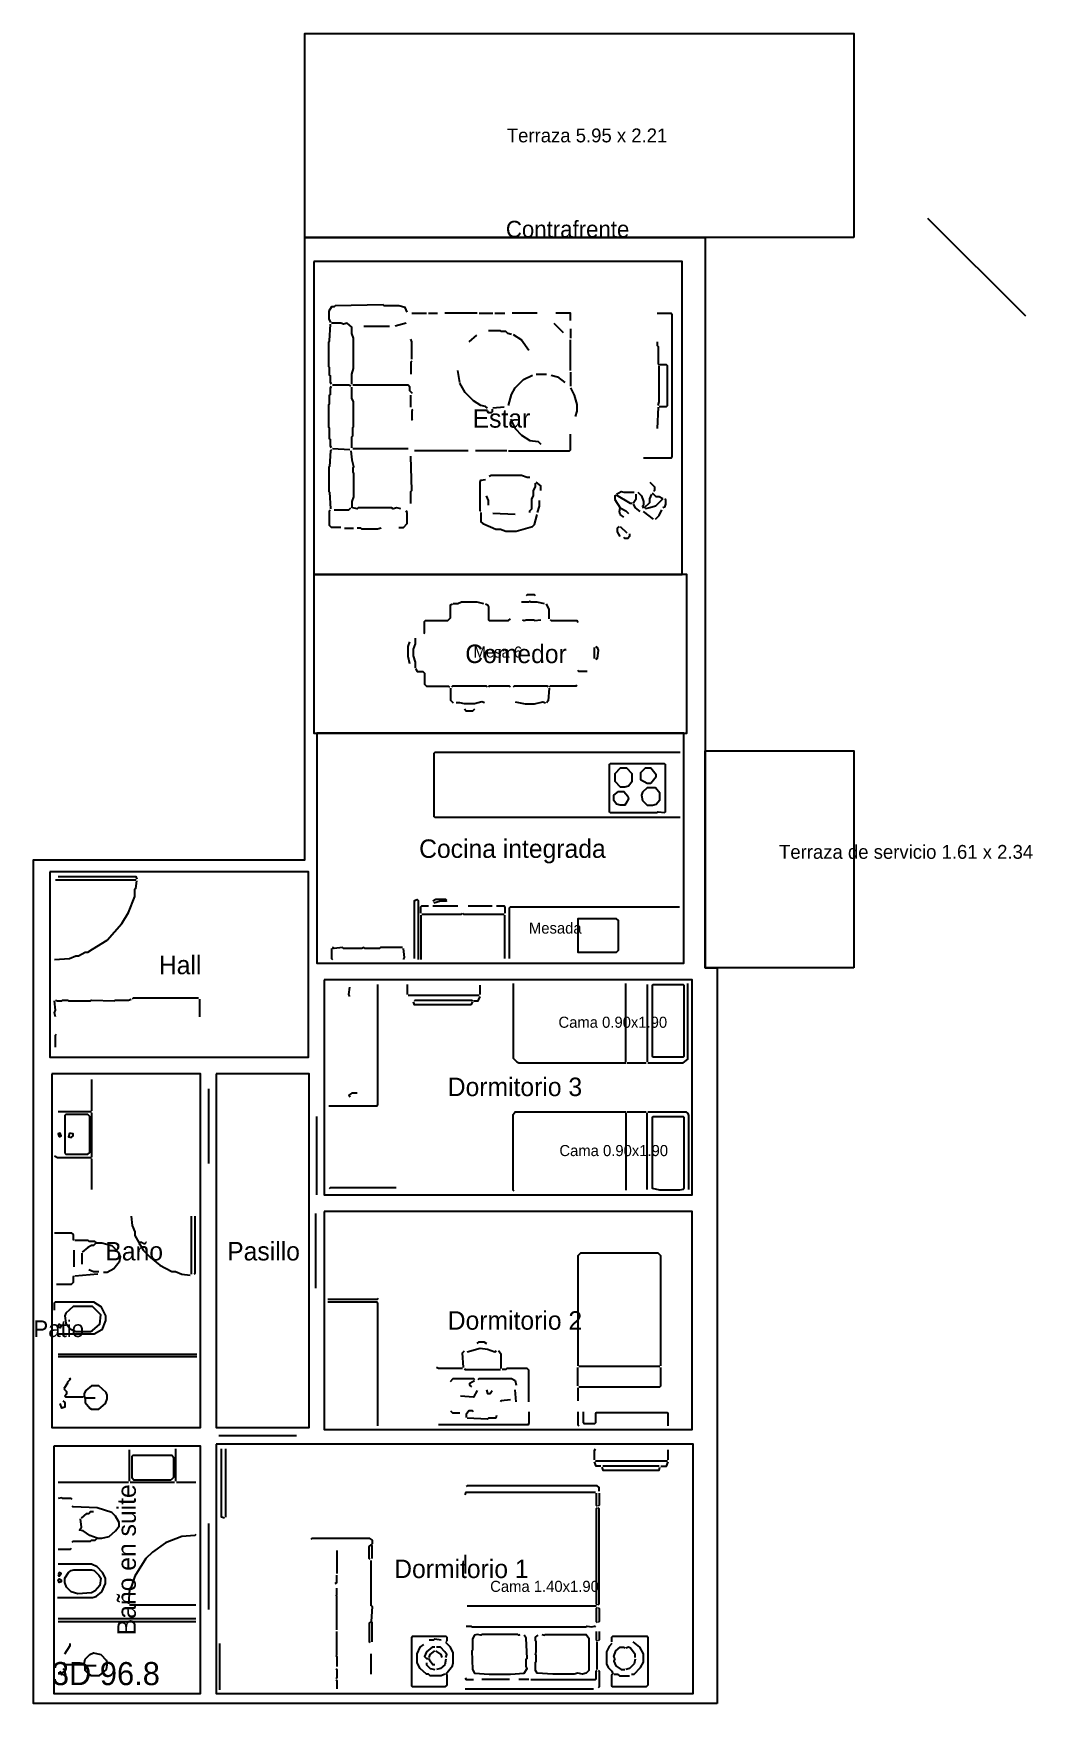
# Model space of a CAD drawing. Header units: metres. Extents: x 0 to 133, y 0 to 18.
# Drawn here: x 0 to 10.83, y 0 to 18.09 of the extents above; entities that cross this region are included whole.
import ezdxf

# ---------------------------------------------------------------- set-up
doc = ezdxf.new("R2010")
doc.units = ezdxf.units.M
for name, color, linetype in [('Trazo_Cotas', 9, 'Continuous'), ('Trazo_Entrada', 1, 'Continuous'), ('Trazo_Equipamiento', 8, 'Continuous'), ('Trazo_Estancias', 3, 'Continuous'), ('Trazo_Fachada', 30, 'Continuous'), ('Trazo_Norte', 1, 'Continuous'), ('Trazo_Puertas', 1, 'Continuous'), ('Trazo_Unidad', 7, 'Continuous'), ('Trazo_Ventanas', 5, 'Continuous')]:
    doc.layers.add(name, color=color, linetype=linetype)

msp = doc.modelspace()

# ---------------------------------------------------------------- texts
at = {"layer": 'Trazo_Cotas'}
for s, p in [('Terraza 5.95 x 2.21', (5.13, 16.91)), ('Terraza de servicio 1.61 x 2.34', (8.08, 9.15))]:
    msp.add_text(s, height=0.15, dxfattribs=at).set_placement(p)
at = {"layer": 'Trazo_Equipamiento', "color": 8}
for s, p in [('Mesa 6', (4.77, 11.33)), ('Mesada', (5.37, 8.34)), ('Cama 0.90x1.90', (5.69, 7.32)), ('Cama 0.90x1.90', (5.7, 5.93)), ('Cama 1.40x1.90', (4.95, 1.21))]:
    msp.add_text(s, height=0.12, dxfattribs=at).set_placement(p)
at = {"layer": 'Trazo_Estancias', "color": 2}
msp.add_text('Estar', height=0.2, dxfattribs=at).set_placement((4.76, 13.82))
at = {"layer": 'Trazo_Estancias', "color": 40}
msp.add_text('Comedor', height=0.2, dxfattribs=at).set_placement((4.68, 11.27))
at = {"layer": 'Trazo_Estancias', "color": 30}
msp.add_text('Cocina integrada', height=0.2, dxfattribs=at).set_placement((4.18, 9.16))
at = {"layer": 'Trazo_Estancias', "color": 8}
for s, p in [('Hall', (1.36, 7.9)), ('Pasillo', (2.1, 4.8))]:
    msp.add_text(s, height=0.2, dxfattribs=at).set_placement(p)
at = {"layer": 'Trazo_Estancias', "color": 5}
for s, p in [('Dormitorio 3', (4.49, 6.58)), ('Dormitorio 2', (4.49, 4.05)), ('Dormitorio 1', (3.91, 1.36))]:
    msp.add_text(s, height=0.2, dxfattribs=at).set_placement(p)
at = {"layer": 'Trazo_Estancias', "color": 4}
msp.add_text('Baño', height=0.2, dxfattribs=at).set_placement((0.78, 4.8))
msp.add_text('Baño en suite', height=0.2, rotation=90, dxfattribs=at).set_placement((1.11, 0.74))
at = {"layer": 'Trazo_Fachada'}
for s, p in [('Contrafrente', (5.12, 15.88)), ('Patio', (0, 3.97))]:
    msp.add_text(s, height=0.18, dxfattribs=at).set_placement(p)
at = {"layer": 'Trazo_Unidad'}
msp.add_text('3D 96.8', height=0.25, dxfattribs=at).set_placement((0.2, 0.2))

# ---------------------------------------------------------------- linework, layer by layer
at = {"layer": 'Trazo_Cotas'}
for points in [[(8.89, 15.88), (2.94, 15.88), (2.94, 18.09), (8.89, 18.09)], [(8.89, 7.97), (7.28, 7.97), (7.28, 10.32), (8.89, 10.32)]]:
    msp.add_lwpolyline(points, close=True, dxfattribs=at)
at = {"layer": 'Trazo_Entrada'}
msp.add_line((0, 8.06), (0, 8.93), dxfattribs=at)
at = {"layer": 'Trazo_Equipamiento', "color": 9}
for p, q in [((4.1, 15.06), (4.26, 15.06)), ((4.28, 15.06), (4.38, 15.06)), ((4.81, 15.06), (4.46, 15.06)), ((4.83, 15.06), (4.98, 15.06)), ((5, 15.06), (5.11, 15.06)), ((5.46, 15.06), (5.19, 15.06)), ((3.58, 14.92), (3.86, 14.92)), ((4.04, 14.95), (3.92, 14.92)), ((5.64, 14.95), (5.74, 14.85)), ((5.82, 14.89), (5.82, 14.79)), ((4.8, 14.82), (4.72, 14.75)), ((5.82, 14.44), (5.82, 14.77)), ((4.62, 14.31), (4.6, 14.44)), ((5.45, 14.4), (5.56, 14.4)), ((5.82, 14.42), (5.82, 14.27)), ((4.09, 14.04), (4.09, 14.17)), ((5.1, 14.04), (4.98, 14.03)), ((6.77, 14.04), (6.76, 13.81)), ((3.43, 13.58), (3.24, 13.59)), ((4.06, 13.59), (3.46, 13.59)), ((4.71, 13.57), (4.13, 13.57)), ((5.13, 13.57), (4.79, 13.57)), ((5.22, 12.88), (4.98, 12.89)), ((6.72, 12.83), (6.61, 12.91)), ((3.37, 12.73), (3.47, 12.73)), ((6.36, 12.75), (6.43, 12.68)), ((6.08, 11.32), (6.08, 11.44)), ((1.11, 8.92), (0.24, 8.92)), ((4.05, 7.79), (4.05, 7.68)), ((4.84, 7.68), (4.84, 7.78)), ((6.42, 6.95), (6.42, 7.8)), ((6.65, 7.79), (6.65, 6.95)), ((1.8, 7.63), (1.8, 7.44)), ((4.83, 7.67), (4.06, 7.67)), ((6.43, 6.94), (6.64, 6.94)), ((6.42, 6.4), (6.42, 5.56)), ((6.43, 6.41), (6.64, 6.41)), ((6.65, 5.57), (6.65, 6.4)), ((5.9, 3.44), (5.9, 3.64)), ((6.79, 3.65), (5.91, 3.65)), ((5.23, 3.27), (5.22, 3.4)), ((5.9, 3.42), (5.9, 3.28)), ((2.08, 2.76), (2.08, 2.02)), ((6.88, 2.64), (6.88, 2.75)), ((6.09, 2.63), (6.87, 2.63)), ((6.78, 2.57), (6.17, 2.57)), ((3.29, 1.66), (3.29, 1.41)), ((3.66, 1.06), (3.66, 1.55)), ((4.68, 1.61), (4.68, 1.41)), ((4.7, 1.06), (6.1, 1.06)), ((2.02, 0.15), (2.02, 0.65)), ((6.11, 0.37), (6.11, 0.67)), ((3.66, 0.32), (3.66, 0.54)), ((5.16, 0.26), (4.86, 0.26)), ((5.37, 0.26), (5.26, 0.26)), ((4.68, 0.16), (6.07, 0.16))]:
    msp.add_line(p, q, dxfattribs=at)
at = {"layer": 'Trazo_Equipamiento', "color": 8}
for p, q in [((4.2, 8.54), (4.2, 8.06)), ((4.33, 8.64), (4.6, 8.64)), ((4.71, 8.64), (4.97, 8.64)), ((5.11, 8.07), (5.11, 8.54)), ((0.63, 6.76), (0.63, 6.42)), ((0.63, 6.41), (0.27, 6.41)), ((0.63, 6.4), (0.63, 5.92)), ((0.63, 5.9), (0.63, 5.57)), ((1.71, 5.28), (1.71, 4.65)), ((0.44, 4.91), (0.44, 4.73)), ((0.53, 4.76), (0.53, 4.88)), ((0.7, 4.65), (0.45, 4.63)), ((1.77, 3.78), (0.27, 3.78)), ((0.27, 3.76), (1.77, 3.76)), ((0.57, 3.31), (0.67, 3.31)), ((1.04, 2.41), (1.04, 2.75)), ((1.54, 2.76), (1.54, 2.41)), ((0.27, 2.4), (1.03, 2.4)), ((1.05, 2.4), (1.53, 2.4)), ((1.55, 2.4), (1.76, 2.4)), ((0.27, 0.92), (1.76, 0.92)), ((1.04, 1.07), (1.76, 1.07)), ((0.27, 0.89), (1.76, 0.89))]:
    msp.add_line(p, q, dxfattribs=at)
at = {"layer": 'Trazo_Equipamiento', "color": 9}
for points in [[(4.05, 15.07), (4.03, 15.12), (3.96, 15.14), (3.8, 15.14), (3.79, 15.15), (3.27, 15.14), (3.26, 15.13), (3.23, 15.13), (3.2, 15.08), (3.2, 15), (3.22, 14.96)], [(5.82, 14.98), (5.82, 15.06), (5.66, 15.06)], [(6.76, 15.06), (6.91, 15.06), (6.92, 15.05), (6.92, 13.5), (6.91, 13.49), (6.61, 13.49)], [(3.23, 14.29), (3.22, 14.31), (3.22, 14.38), (3.21, 14.39), (3.21, 14.47), (3.2, 14.48), (3.2, 14.75), (3.21, 14.76), (3.22, 14.94)], [(3.45, 14.29), (3.45, 14.4), (3.47, 14.46), (3.47, 14.79), (3.45, 14.84), (3.45, 14.91), (3.4, 14.95), (3.36, 14.94), (3.33, 14.95), (3.23, 14.95)], [(5.18, 14.83), (5.14, 14.84), (5.12, 14.86), (5.07, 14.86), (5.06, 14.87), (4.93, 14.87)], [(4.1, 14.56), (4.1, 14.75), (4.09, 14.78)], [(5.2, 14.83), (5.29, 14.77), (5.37, 14.66)], [(6.76, 14.75), (6.76, 14.71), (6.77, 14.7), (6.77, 14.51), (6.78, 14.5)], [(4.1, 14.54), (4.09, 14.53), (4.09, 14.4)], [(6.77, 14.06), (6.78, 14.1), (6.78, 14.49)], [(6.78, 14.05), (6.86, 14.05), (6.87, 14.06), (6.87, 14.49), (6.86, 14.5), (6.79, 14.5)], [(4.92, 14.03), (4.9, 14.05), (4.85, 14.06), (4.77, 14.11), (4.68, 14.2), (4.62, 14.3)], [(5.15, 14.06), (5.18, 14.18), (5.22, 14.25), (5.31, 14.34), (5.41, 14.39)], [(5.61, 14.39), (5.68, 14.37), (5.76, 14.31)], [(3.23, 13.6), (3.22, 13.62), (3.22, 13.69), (3.21, 13.7), (3.21, 13.81), (3.2, 13.82), (3.2, 14.07), (3.21, 14.08), (3.21, 14.17), (3.22, 14.18), (3.22, 14.25), (3.23, 14.27)], [(3.44, 14.27), (3.42, 14.28), (3.24, 14.28)], [(3.45, 13.6), (3.45, 13.72), (3.46, 13.73), (3.46, 13.82), (3.47, 13.83), (3.47, 14.1), (3.45, 14.14), (3.45, 14.26)], [(4.11, 14.19), (4.08, 14.22), (4.08, 14.26), (4.06, 14.28), (3.46, 14.28)], [(5.82, 14.25), (5.86, 14.17), (5.89, 14.07), (5.89, 14), (5.87, 13.94)], [(4.1, 14.02), (4.11, 14.01), (4.1, 14), (4.1, 13.91), (4.11, 13.9)], [(4.97, 14.02), (4.97, 13.99), (4.96, 13.98), (4.93, 13.98), (4.92, 14)], [(5.15, 13.57), (5.81, 13.57), (5.82, 13.58), (5.82, 13.75)], [(5.17, 13.91), (5.22, 13.81), (5.29, 13.74), (5.38, 13.68), (5.47, 13.67), (5.5, 13.64)], [(3.23, 13.58), (3.22, 13.57), (3.21, 13.4), (3.2, 13.39), (3.2, 13.13), (3.21, 13.12), (3.22, 12.94)], [(3.44, 13.57), (3.45, 13.47), (3.47, 13.4), (3.46, 13.38), (3.46, 13.34), (3.47, 13.33), (3.47, 13.07), (3.45, 13.02), (3.45, 12.95)], [(4.09, 13), (4.09, 13.13), (4.1, 13.14), (4.09, 13.51)], [(4.85, 12.91), (4.84, 12.92), (4.84, 13.23), (4.85, 13.25), (4.9, 13.26)], [(5.38, 13.28), (5.35, 13.28), (5.29, 13.3), (4.96, 13.3), (4.94, 13.29)], [(5.38, 12.9), (5.38, 12.92), (5.4, 12.94), (5.4, 13.05), (5.42, 13.08), (5.42, 13.14), (5.44, 13.18), (5.44, 13.22)], [(5.5, 13.14), (5.5, 13.19), (5.45, 13.23)], [(6.68, 13.23), (6.73, 13.18), (6.73, 13.14), (6.72, 13.13)], [(4.93, 12.98), (4.93, 13.03), (4.91, 13.08)], [(5.48, 13.03), (5.48, 12.97), (5.46, 12.9)], [(6.31, 13.09), (6.3, 13.08), (6.3, 13.04), (6.36, 12.95)], [(6.32, 13.1), (6.37, 13.13), (6.4, 13.12), (6.51, 13.12)], [(6.49, 13), (6.47, 13), (6.32, 13.09)], [(6.53, 13.1), (6.53, 13.04), (6.5, 13)], [(6.55, 13.12), (6.59, 13.08), (6.61, 13.02), (6.61, 12.98), (6.6, 12.97), (6.61, 12.95)], [(6.62, 12.95), (6.68, 13.01), (6.68, 13.05), (6.7, 13.1)], [(6.82, 13.05), (6.74, 12.97), (6.68, 12.95), (6.63, 12.94)], [(6.82, 13.05), (6.78, 13.07), (6.75, 13.07), (6.71, 13.11)], [(6.84, 13.05), (6.85, 13.04), (6.85, 12.99), (6.84, 12.96), (6.82, 12.95)], [(3.33, 12.74), (3.23, 12.74), (3.21, 12.76), (3.21, 12.92), (3.22, 12.93)], [(3.26, 12.93), (3.42, 12.93), (3.44, 12.95)], [(3.98, 12.94), (3.94, 12.95), (3.9, 12.94), (3.88, 12.95), (3.52, 12.95), (3.51, 12.94), (3.46, 12.95)], [(3.96, 12.74), (4.01, 12.74), (4.05, 12.78), (4.05, 12.9), (4.04, 12.92)], [(4.85, 12.9), (4.85, 12.8), (4.87, 12.78), (5.01, 12.72), (5.06, 12.72), (5.12, 12.7), (5.23, 12.7), (5.41, 12.75), (5.43, 12.77), (5.46, 12.88)], [(6.4, 12.85), (6.36, 12.88), (6.35, 12.91), (6.36, 12.95)], [(6.36, 12.95), (6.42, 12.92), (6.45, 12.89)], [(6.5, 12.99), (6.52, 12.95), (6.57, 12.91)], [(6.74, 12.83), (6.78, 12.87), (6.81, 12.93)], [(3.77, 12.73), (3.73, 12.72), (3.56, 12.72), (3.55, 12.73), (3.51, 12.73)], [(6.36, 12.64), (6.33, 12.69), (6.33, 12.73), (6.35, 12.75)], [(6.46, 12.67), (6.46, 12.64), (6.44, 12.62), (6.41, 12.62), (6.4, 12.63)], [(5.54, 11.91), (5.46, 11.93), (5.39, 11.93), (5.38, 11.94), (5.37, 11.93), (5.29, 11.93)], [(5.44, 12), (5.43, 12.01), (5.35, 12.01), (5.34, 12)], [(4.23, 11.59), (4.24, 11.6), (4.24, 11.72), (4.25, 11.73), (4.49, 11.73), (4.52, 11.76), (4.52, 11.9), (4.54, 11.91)], [(4.88, 11.91), (4.81, 11.93), (4.64, 11.93), (4.6, 11.91), (4.55, 11.91)], [(4.9, 11.91), (4.92, 11.9), (4.93, 11.88), (4.93, 11.74), (4.94, 11.73), (5.15, 11.73), (5.17, 11.75)], [(5.59, 11.75), (5.59, 11.85), (5.56, 11.91)], [(5.3, 11.74), (5.32, 11.73), (5.34, 11.74), (5.42, 11.74), (5.43, 11.73), (5.5, 11.74)], [(5.6, 11.74), (5.61, 11.73), (5.89, 11.73), (5.9, 11.71)], [(4.08, 11.26), (4.06, 11.34), (4.06, 11.45), (4.08, 11.5)], [(4.14, 11.22), (4.14, 11.28), (4.12, 11.35), (4.12, 11.42), (4.14, 11.48), (4.14, 11.54)], [(6.09, 11.45), (6.11, 11.44), (6.12, 11.41), (6.11, 11.32), (6.09, 11.31)], [(4.14, 11.21), (4.16, 11.18), (4.22, 11.18), (4.24, 11.16), (4.24, 11.04), (4.26, 11.02), (4.5, 11.02), (4.51, 11.01)], [(6, 11.18), (5.91, 11.18), (5.9, 11.19)], [(4.52, 11), (4.52, 10.87), (4.55, 10.84)], [(4.92, 11.01), (4.91, 11.02), (4.54, 11.02), (4.53, 11.01)], [(5.17, 11.01), (5.16, 11.02), (4.94, 11.02), (4.93, 11.01)], [(5.58, 11.01), (5.57, 11.02), (5.21, 11.02), (5.2, 11.01)], [(5.59, 11), (5.58, 10.86), (5.56, 10.84)], [(5.89, 11.03), (5.88, 11.02), (5.6, 11.02), (5.59, 11.01)], [(4.89, 10.84), (4.86, 10.85), (4.78, 10.83), (4.67, 10.83), (4.62, 10.84), (4.58, 10.84)], [(4.78, 10.77), (4.76, 10.75), (4.69, 10.75), (4.67, 10.77)], [(5.22, 10.85), (5.33, 10.83), (5.43, 10.83), (5.52, 10.85), (5.55, 10.84)], [(0.23, 8.06), (0.39, 8.07), (0.46, 8.1), (0.49, 8.1), (0.56, 8.14), (0.59, 8.14), (0.64, 8.17), (0.8, 8.27), (0.96, 8.45), (1.03, 8.57), (1.1, 8.74), (1.1, 8.82), (1.11, 8.83), (1.12, 8.91)], [(0.27, 8.96), (1.11, 8.96), (1.12, 8.93)], [(3.73, 7.79), (3.73, 6.48), (3.72, 6.47), (3.2, 6.47)], [(5.2, 7.8), (5.2, 6.99), (5.24, 6.95), (5.26, 6.94), (6.42, 6.94)], [(6.66, 6.94), (7.04, 6.94), (7.09, 6.98), (7.09, 7.8)], [(0.24, 7.44), (0.23, 7.48), (0.24, 7.51), (0.23, 7.61)], [(0.24, 7.62), (0.26, 7.61), (0.31, 7.61), (0.32, 7.62), (0.37, 7.62), (0.38, 7.61), (0.62, 7.61), (0.63, 7.62), (0.88, 7.61), (0.89, 7.62), (1.03, 7.62), (1.06, 7.63)], [(1.79, 7.64), (1.08, 7.64), (1.07, 7.63)], [(3.43, 7.66), (3.42, 7.68), (3.43, 7.76)], [(4.76, 7.6), (4.74, 7.57), (4.13, 7.57), (4.12, 7.6)], [(4.13, 7.61), (4.14, 7.62), (4.75, 7.62), (4.76, 7.61)], [(4.77, 7.61), (4.82, 7.61), (4.84, 7.66)], [(0.24, 7.11), (0.24, 7.24), (0.25, 7.25)], [(3.51, 6.61), (3.45, 6.61), (3.42, 6.59), (3.43, 6.57)], [(5.21, 5.55), (5.2, 5.56), (5.2, 6.38), (5.22, 6.41), (6.42, 6.41)], [(6.66, 6.41), (7.07, 6.41), (7.09, 6.39), (7.1, 6.37), (7.1, 5.57)], [(3.21, 5.58), (3.22, 5.59), (3.93, 5.59)], [(6.8, 3.66), (6.8, 4.85), (6.77, 4.88), (5.93, 4.88), (5.9, 4.85), (5.9, 3.66)], [(3.19, 4.38), (3.73, 4.38), (3.74, 4.39)], [(3.19, 4.35), (3.72, 4.35), (3.73, 4.34), (3.73, 3.01)], [(4.66, 3.64), (4.65, 3.8), (4.67, 3.82)], [(4.7, 3.81), (4.84, 3.85), (4.92, 3.84), (5, 3.81), (5.02, 3.82)], [(4.81, 3.9), (4.83, 3.92), (4.88, 3.92), (4.91, 3.9)], [(5.07, 3.63), (5.07, 3.78), (5.04, 3.82)], [(4.65, 3.63), (4.39, 3.63), (4.37, 3.64)], [(4.67, 3.63), (4.68, 3.62), (5.06, 3.62)], [(5.37, 3.27), (5.37, 3.61), (5.35, 3.63), (5.13, 3.63), (5.12, 3.62), (5.08, 3.62)], [(5.91, 3.43), (6.79, 3.43), (6.8, 3.44), (6.8, 3.64)], [(4.52, 3.49), (4.55, 3.52), (4.77, 3.52), (4.78, 3.51)], [(4.75, 3.43), (4.73, 3.45), (4.73, 3.47), (4.78, 3.5)], [(4.82, 3.51), (4.83, 3.52), (5.18, 3.52), (5.22, 3.5), (5.23, 3.45)], [(4.81, 3.39), (4.77, 3.32), (4.63, 3.33)], [(4.91, 3.4), (4.92, 3.36), (4.95, 3.36), (4.97, 3.39)], [(5.17, 3.29), (5.07, 3.28), (5.06, 3.27)], [(5.37, 3.16), (5.37, 3.04), (5.36, 3.02), (4.39, 3.02)], [(4.52, 3.17), (4.54, 3.15), (4.62, 3.15)], [(4.77, 3.16), (4.76, 3.17), (4.72, 3.17), (4.69, 3.13), (4.69, 3.1)], [(5.02, 3.12), (5.01, 3.09), (4.93, 3.09), (4.92, 3.08), (4.7, 3.09)], [(5.9, 3.16), (5.9, 3.02), (5.91, 3.01)], [(6.88, 3.01), (6.88, 3.14), (6.87, 3.15), (6.1, 3.15), (6.09, 3.14), (6.09, 3.04), (6.08, 3.03), (5.97, 3.03), (5.96, 3.04), (5.96, 3.16)], [(2.07, 2.01), (2.04, 2.02), (2.04, 2.76)], [(6.08, 2.64), (6.08, 2.74), (6.09, 2.76)], [(6.15, 2.57), (6.1, 2.57), (6.08, 2.62)], [(6.16, 2.56), (6.17, 2.53), (6.78, 2.53), (6.79, 2.56)], [(6.8, 2.57), (6.86, 2.57), (6.88, 2.62)], [(6.13, 2.3), (6.13, 2.34), (6.11, 2.36), (4.7, 2.36), (4.69, 2.35)], [(4.68, 2.26), (4.69, 2.29), (6.09, 2.29)], [(6.1, 2.28), (6.1, 2.15), (6.11, 2.14)], [(6.13, 2.28), (6.13, 2.15), (6.12, 2.14)], [(6.11, 2.12), (6.1, 2.11), (6.1, 1.08), (6.11, 1.07)], [(6.12, 1.07), (6.13, 1.08), (6.13, 2.11), (6.12, 2.12)], [(3.01, 1.78), (3.02, 1.79), (3.64, 1.79), (3.67, 1.77), (3.67, 1.73), (3.66, 1.72)], [(3.65, 1.56), (3.64, 1.57), (3.64, 1.7), (3.66, 1.72)], [(3.67, 1.57), (3.67, 1.71), (3.66, 1.72)], [(3.27, 1.3), (3.29, 1.31), (3.29, 1.39)], [(3.29, 0.8), (3.29, 1.16), (3.28, 1.17), (3.29, 1.18), (3.29, 1.25)], [(3.66, 1.06), (3.67, 1.05), (3.66, 0.89)], [(6.11, 1.04), (6.1, 1.03), (6.1, 0.89), (6.11, 0.88)], [(6.12, 1.04), (6.13, 1.03), (6.13, 0.89), (6.12, 0.88)], [(3.28, 0.52), (3.29, 0.53), (3.29, 0.78)], [(3.66, 0.89), (3.64, 0.87), (3.64, 0.67), (3.65, 0.66)], [(3.67, 0.67), (3.67, 0.88), (3.66, 0.89)], [(4.47, 0.32), (4.48, 0.31), (4.48, 0.2), (4.46, 0.18), (4.11, 0.18), (4.1, 0.19), (4.1, 0.72), (4.11, 0.73), (4.47, 0.73), (4.48, 0.72), (4.48, 0.68), (4.47, 0.67)], [(4.69, 0.84), (4.74, 0.84), (4.75, 0.83), (5.99, 0.83), (6, 0.84), (6.05, 0.83), (6.08, 0.84), (6.09, 0.83)], [(5.27, 0.75), (5.26, 0.74), (5.25, 0.75), (4.86, 0.75), (4.85, 0.74), (4.81, 0.75), (4.78, 0.74), (4.76, 0.7), (4.76, 0.58), (4.75, 0.57), (4.76, 0.37), (4.78, 0.33), (4.94, 0.32), (5.17, 0.32), (5.32, 0.33), (5.35, 0.38), (5.34, 0.4), (5.34, 0.48), (5.35, 0.49), (5.34, 0.71), (5.32, 0.74)], [(5.51, 0.75), (5.54, 0.74), (5.55, 0.75), (5.99, 0.75), (6.02, 0.71), (6.02, 0.36), (5.99, 0.33), (5.95, 0.32), (5.9, 0.33), (5.86, 0.32), (5.63, 0.32), (5.46, 0.33), (5.44, 0.36), (5.44, 0.45), (5.45, 0.46), (5.45, 0.52), (5.44, 0.53), (5.45, 0.56), (5.45, 0.67), (5.44, 0.68), (5.44, 0.72), (5.47, 0.74)], [(6.1, 0.78), (6.1, 0.69), (6.11, 0.68)], [(6.13, 0.78), (6.13, 0.69), (6.12, 0.68)], [(6.27, 0.67), (6.27, 0.72), (6.28, 0.73), (6.65, 0.73), (6.66, 0.72), (6.66, 0.2), (6.64, 0.18), (6.28, 0.18), (6.27, 0.19), (6.27, 0.31), (6.28, 0.32)], [(4.46, 0.32), (4.42, 0.3), (4.3, 0.3), (4.28, 0.32), (4.26, 0.32), (4.19, 0.38), (4.16, 0.44), (4.16, 0.54), (4.19, 0.61), (4.23, 0.64)], [(4.35, 0.61), (4.32, 0.61), (4.26, 0.56), (4.24, 0.51), (4.26, 0.49), (4.28, 0.49)], [(4.29, 0.69), (4.34, 0.69), (4.35, 0.7), (4.42, 0.69)], [(4.29, 0.5), (4.3, 0.53), (4.35, 0.57)], [(4.43, 0.5), (4.42, 0.53), (4.36, 0.57)], [(4.47, 0.5), (4.48, 0.53), (4.46, 0.56), (4.41, 0.61), (4.37, 0.61)], [(4.47, 0.32), (4.54, 0.41), (4.55, 0.44), (4.55, 0.55), (4.52, 0.61), (4.47, 0.66)], [(6.27, 0.65), (6.24, 0.62), (6.21, 0.56), (6.21, 0.43), (6.23, 0.39), (6.27, 0.35), (6.28, 0.32)], [(6.3, 0.49), (6.29, 0.51), (6.31, 0.57), (6.36, 0.61), (6.4, 0.61), (6.41, 0.6)], [(6.52, 0.5), (6.52, 0.53), (6.47, 0.6), (6.45, 0.61), (6.42, 0.6)], [(6.48, 0.32), (6.51, 0.32), (6.58, 0.39), (6.61, 0.45), (6.61, 0.54), (6.57, 0.61), (6.5, 0.67)], [(3.28, 0.52), (3.29, 0.51), (3.29, 0.4)], [(3.28, 0.38), (3.29, 0.37), (3.29, 0.28), (3.28, 0.27)], [(4.26, 0.44), (4.26, 0.42), (4.3, 0.38), (4.35, 0.37)], [(4.35, 0.42), (4.33, 0.42), (4.3, 0.46), (4.29, 0.49)], [(4.47, 0.48), (4.46, 0.42), (4.41, 0.38), (4.37, 0.37)], [(6.3, 0.49), (6.29, 0.46), (6.31, 0.41), (6.37, 0.37), (6.41, 0.37)], [(6.52, 0.48), (6.51, 0.43), (6.46, 0.38), (6.42, 0.37)], [(3.28, 0.26), (3.29, 0.25), (3.29, 0.16)], [(4.68, 0.28), (4.69, 0.26), (4.77, 0.26)], [(5.39, 0.26), (6.09, 0.26), (6.1, 0.27), (6.1, 0.35), (6.11, 0.36)], [(6.12, 0.36), (6.13, 0.35), (6.13, 0.18), (6.12, 0.17)], [(6.29, 0.32), (6.33, 0.32), (6.35, 0.3), (6.46, 0.3)]]:
    msp.add_lwpolyline(points, dxfattribs=at)
at = {"layer": 'Trazo_Equipamiento', "color": 8}
for points in [[(7.01, 10.3), (4.35, 10.3), (4.34, 10.29), (4.34, 9.61), (4.35, 9.6), (7.01, 9.6)], [(4.13, 8.07), (4.13, 8.7), (4.16, 8.71), (4.17, 8.7), (4.17, 8.06)], [(4.48, 8.7), (4.47, 8.71), (4.36, 8.71), (4.33, 8.69)], [(4.48, 8.7), (4.47, 8.69), (4.41, 8.69), (4.34, 8.67)], [(4.2, 8.56), (4.2, 8.63), (4.21, 8.64), (4.28, 8.64)], [(4.21, 8.55), (4.64, 8.55), (4.65, 8.56)], [(4.65, 8.56), (4.66, 8.55), (5.1, 8.55)], [(5.02, 8.64), (5.1, 8.64), (5.11, 8.63), (5.11, 8.56)], [(5.16, 8.07), (5.16, 8.62), (5.17, 8.63), (7, 8.63)], [(3.23, 8.18), (3.23, 8.07), (3.24, 8.06)], [(4, 8.19), (3.76, 8.19), (3.75, 8.18), (3.59, 8.18), (3.58, 8.19), (3.56, 8.18), (3.36, 8.18), (3.35, 8.19), (3.26, 8.18), (3.24, 8.19)], [(4.01, 8.06), (4.02, 8.08), (4.01, 8.18)], [(0.63, 5.91), (0.26, 5.91), (0.23, 5.93)], [(1.06, 5.28), (1.07, 5.18), (1.1, 5.11), (1.1, 5.07), (1.19, 4.91), (1.27, 4.83), (1.37, 4.75), (1.5, 4.68), (1.54, 4.68), (1.61, 4.65), (1.7, 4.64)], [(1.75, 5.28), (1.75, 4.66), (1.74, 4.65)], [(0.23, 5.1), (0.41, 5.1), (0.43, 5.08), (0.43, 5.03), (0.44, 5.02)], [(0.45, 5.02), (0.59, 5.02), (0.6, 5.01), (0.66, 5.01), (0.68, 4.99)], [(0.68, 4.99), (0.65, 4.96), (0.63, 4.96), (0.59, 4.94), (0.53, 4.89)], [(0.68, 4.99), (0.74, 4.99), (0.85, 4.96), (0.92, 4.89), (0.94, 4.84), (0.93, 4.78), (0.87, 4.71), (0.8, 4.67), (0.76, 4.67)], [(0.44, 4.63), (0.43, 4.62), (0.43, 4.56), (0.41, 4.54), (0.25, 4.54)], [(0.6, 4.7), (0.65, 4.68), (0.71, 4.68)], [(0.23, 4.26), (0.23, 4.34), (0.24, 4.35), (0.65, 4.35), (0.73, 4.3), (0.78, 4.2), (0.78, 4.15), (0.74, 4.05), (0.66, 4), (0.26, 4)], [(0.39, 3.53), (0.4, 3.51), (0.37, 3.48), (0.37, 3.47), (0.33, 3.41)], [(0.32, 3.28), (0.34, 3.26), (0.34, 3.21), (0.31, 3.2), (0.29, 3.25)], [(0.33, 3.41), (0.36, 3.38), (0.36, 3.35), (0.34, 3.33)], [(0.54, 3.32), (0.35, 3.32), (0.34, 3.33)], [(0.42, 2.21), (0.41, 2.22), (0.32, 2.22), (0.31, 2.23), (0.27, 2.22)], [(0.69, 1.79), (0.74, 1.79), (0.82, 1.81), (0.89, 1.87), (0.93, 1.92), (0.93, 1.96), (0.89, 2.03), (0.85, 2.07), (0.69, 2.12), (0.43, 2.13), (0.42, 2.14)], [(0.69, 1.79), (0.61, 1.82), (0.54, 1.87), (0.5, 1.88), (0.52, 1.91), (0.51, 2)], [(0.52, 2.01), (0.58, 2.06), (0.6, 2.06), (0.62, 2.08), (0.65, 2.08)], [(1.76, 1.83), (1.75, 1.82), (1.61, 1.81), (1.43, 1.74), (1.29, 1.64), (1.22, 1.57), (1.1, 1.38), (1.06, 1.26), (1.04, 1.24), (1.03, 1.08)], [(0.41, 1.68), (0.4, 1.67), (0.27, 1.67)], [(0.42, 1.75), (0.43, 1.76), (0.62, 1.76), (0.63, 1.77), (0.67, 1.77), (0.69, 1.79)], [(0.26, 1.15), (0.64, 1.15), (0.68, 1.16), (0.74, 1.21), (0.78, 1.3), (0.78, 1.36), (0.75, 1.42), (0.69, 1.48), (0.63, 1.51), (0.27, 1.51)], [(0.34, 0.54), (0.4, 0.63), (0.4, 0.65)], [(0.32, 0.38), (0.34, 0.36), (0.34, 0.32), (0.35, 0.32), (0.31, 0.31), (0.29, 0.35)], [(0.54, 0.42), (0.35, 0.42), (0.33, 0.44)], [(0.68, 0.41), (0.57, 0.41), (0.56, 0.4)]]:
    msp.add_lwpolyline(points, dxfattribs=at)
for points in [[(6.76, 9.65), (6.77, 9.66), (6.84, 9.65), (6.85, 9.66), (6.85, 10.17), (6.84, 10.18), (6.25, 10.18), (6.24, 10.17), (6.24, 9.66), (6.25, 9.65)], [(6.41, 9.93), (6.45, 9.94), (6.49, 9.99), (6.49, 10.07), (6.43, 10.13), (6.36, 10.13), (6.3, 10.07), (6.3, 9.99), (6.36, 9.93)], [(6.69, 9.97), (6.75, 10.04), (6.75, 10.06), (6.69, 10.13), (6.63, 10.13), (6.58, 10.08), (6.58, 10.01), (6.65, 9.97)], [(6.36, 9.73), (6.32, 9.74), (6.29, 9.78), (6.29, 9.84), (6.34, 9.88), (6.4, 9.88), (6.44, 9.83), (6.45, 9.8), (6.42, 9.75), (6.41, 9.73)], [(6.71, 9.73), (6.75, 9.74), (6.79, 9.79), (6.79, 9.86), (6.74, 9.92), (6.65, 9.92), (6.6, 9.87), (6.59, 9.84), (6.6, 9.78), (6.65, 9.73)], [(6.32, 8.14), (6.34, 8.16), (6.34, 8.48), (6.32, 8.5), (5.9, 8.5), (5.9, 8.14)], [(0.34, 5.96), (0.35, 5.95), (0.59, 5.95), (0.61, 5.97), (0.61, 6.36), (0.59, 6.38), (0.35, 6.38), (0.34, 6.37)], [(0.28, 6.14), (0.3, 6.15), (0.29, 6.18), (0.27, 6.17)], [(0.39, 6.18), (0.38, 6.14), (0.41, 6.13), (0.43, 6.15), (0.43, 6.17)], [(0.4, 4.06), (0.46, 4.03), (0.62, 4.03), (0.64, 4.04), (0.72, 4.11), (0.73, 4.21), (0.64, 4.3), (0.43, 4.3), (0.35, 4.23), (0.34, 4.2), (0.35, 4.12)], [(0.3, 4.09), (0.29, 4.07), (0.27, 4.08), (0.28, 4.11)], [(0.56, 3.3), (0.56, 3.26), (0.61, 3.2), (0.63, 3.19), (0.71, 3.19), (0.78, 3.25), (0.8, 3.3), (0.8, 3.34), (0.79, 3.37), (0.71, 3.44), (0.63, 3.44), (0.57, 3.39), (0.55, 3.36), (0.55, 3.33)], [(1.49, 2.42), (1.09, 2.42), (1.07, 2.44), (1.07, 2.68), (1.08, 2.69), (1.5, 2.69), (1.52, 2.67), (1.52, 2.45)], [(0.72, 1.28), (0.67, 1.22), (0.63, 1.2), (0.48, 1.19), (0.41, 1.21), (0.36, 1.26), (0.34, 1.31), (0.34, 1.36), (0.38, 1.42), (0.41, 1.44), (0.44, 1.45), (0.63, 1.45), (0.66, 1.44), (0.71, 1.39), (0.73, 1.36)], [(0.27, 1.4), (0.28, 1.38), (0.3, 1.41), (0.28, 1.42)], [(0.3, 1.34), (0.3, 1.32), (0.28, 1.31), (0.27, 1.34), (0.28, 1.35)], [(0.55, 0.43), (0.56, 0.48), (0.61, 0.53), (0.65, 0.55), (0.73, 0.53), (0.79, 0.47), (0.8, 0.44), (0.79, 0.37), (0.71, 0.3), (0.63, 0.3), (0.6, 0.32), (0.56, 0.36), (0.56, 0.4)]]:
    msp.add_lwpolyline(points, close=True, dxfattribs=at)
at = {"layer": 'Trazo_Equipamiento', "color": 9}
for points in [[(7.05, 7.01), (7.04, 7), (6.72, 7), (6.71, 7.01), (6.71, 7.78), (6.72, 7.79), (7.04, 7.79), (7.05, 7.78)], [(7.04, 5.57), (7, 5.56), (6.79, 5.56), (6.71, 5.58), (6.71, 6.35), (6.72, 6.36), (7.04, 6.36), (7.05, 6.35), (7.05, 5.58)]]:
    msp.add_lwpolyline(points, close=True, dxfattribs=at)
at = {"layer": 'Trazo_Estancias', "color": 2}
msp.add_lwpolyline([(3.04, 15.62), (3.04, 12.23), (7.03, 12.23), (7.03, 15.62)], close=True, dxfattribs=at)
at = {"layer": 'Trazo_Estancias', "color": 40}
msp.add_lwpolyline([(3.04, 12.23), (3.04, 10.51), (7.08, 10.51), (7.08, 12.23)], close=True, dxfattribs=at)
at = {"layer": 'Trazo_Estancias', "color": 30}
msp.add_lwpolyline([(3.07, 10.51), (3.07, 8.02), (7.05, 8.02), (7.05, 10.51)], close=True, dxfattribs=at)
at = {"layer": 'Trazo_Estancias', "color": 8}
for points in [[(0.18, 9.01), (0.18, 7), (2.98, 7), (2.98, 9.01)], [(1.98, 6.82), (1.98, 2.99), (2.99, 2.99), (2.99, 6.82)]]:
    msp.add_lwpolyline(points, close=True, dxfattribs=at)
at = {"layer": 'Trazo_Estancias', "color": 5}
for points in [[(3.15, 7.84), (3.15, 5.51), (7.14, 5.51), (7.14, 7.84)], [(3.15, 5.33), (3.15, 2.97), (7.14, 2.97), (7.14, 5.33)], [(1.98, 2.81), (1.98, 0.11), (7.15, 0.11), (7.15, 2.81)]]:
    msp.add_lwpolyline(points, close=True, dxfattribs=at)
at = {"layer": 'Trazo_Estancias', "color": 4}
for points in [[(0.2, 6.82), (0.2, 2.99), (1.81, 2.99), (1.81, 6.82)], [(0.22, 2.79), (0.22, 0.11), (1.81, 0.11), (1.81, 2.79)]]:
    msp.add_lwpolyline(points, close=True, dxfattribs=at)
at = {"layer": 'Trazo_Fachada'}
for p, q in [((2.96, 15.88), (7.28, 15.88)), ((7.28, 15.88), (7.28, 7.97)), ((7.28, 7.97), (7.41, 7.97)), ((7.41, 7.97), (7.41, 0.02)), ((0, 0.02), (0, 7.91))]:
    msp.add_line(p, q, dxfattribs=at)
at = {"layer": 'Trazo_Norte'}
msp.add_line((9.69, 16.09), (10.75, 15.03), dxfattribs=at)
at = {"layer": 'Trazo_Puertas'}
for p, q in [((1.9, 5.85), (1.9, 6.66)), ((3.07, 5.51), (3.07, 6.36)), ((3.06, 4.5), (3.06, 5.31)), ((2.85, 2.9), (2.01, 2.9)), ((1.9, 1.02), (1.9, 1.95))]:
    msp.add_line(p, q, dxfattribs=at)
at = {"layer": 'Trazo_Unidad'}
msp.add_lwpolyline([(7.41, 0), (0, 0), (0, 9.14), (2.94, 9.14), (2.94, 15.88), (7.28, 15.88), (7.28, 7.97), (7.41, 7.97)], close=True, dxfattribs=at)
at = {"layer": 'Trazo_Ventanas'}
for p, q in [((4.27, 15.88), (7.02, 15.88)), ((7.28, 15.6), (7.28, 10.68)), ((7.28, 9.44), (7.28, 8.03)), ((7.41, 7.84), (7.41, 5.54)), ((7.41, 5.23), (7.41, 3.11)), ((0, 3.07), (0, 3.54)), ((7.41, 2.68), (7.41, 0.2)), ((0, 0.12), (0, 0.65))]:
    msp.add_line(p, q, dxfattribs=at)

msp.set_redraw_order([(e.dxf.handle, doc.entitydb.next_handle()) for e in msp.query("TEXT MTEXT ATTDEF DIMENSION ARC_DIMENSION")])  # texts and dimensions are drawn at this point

doc.saveas('drawing.dxf')
